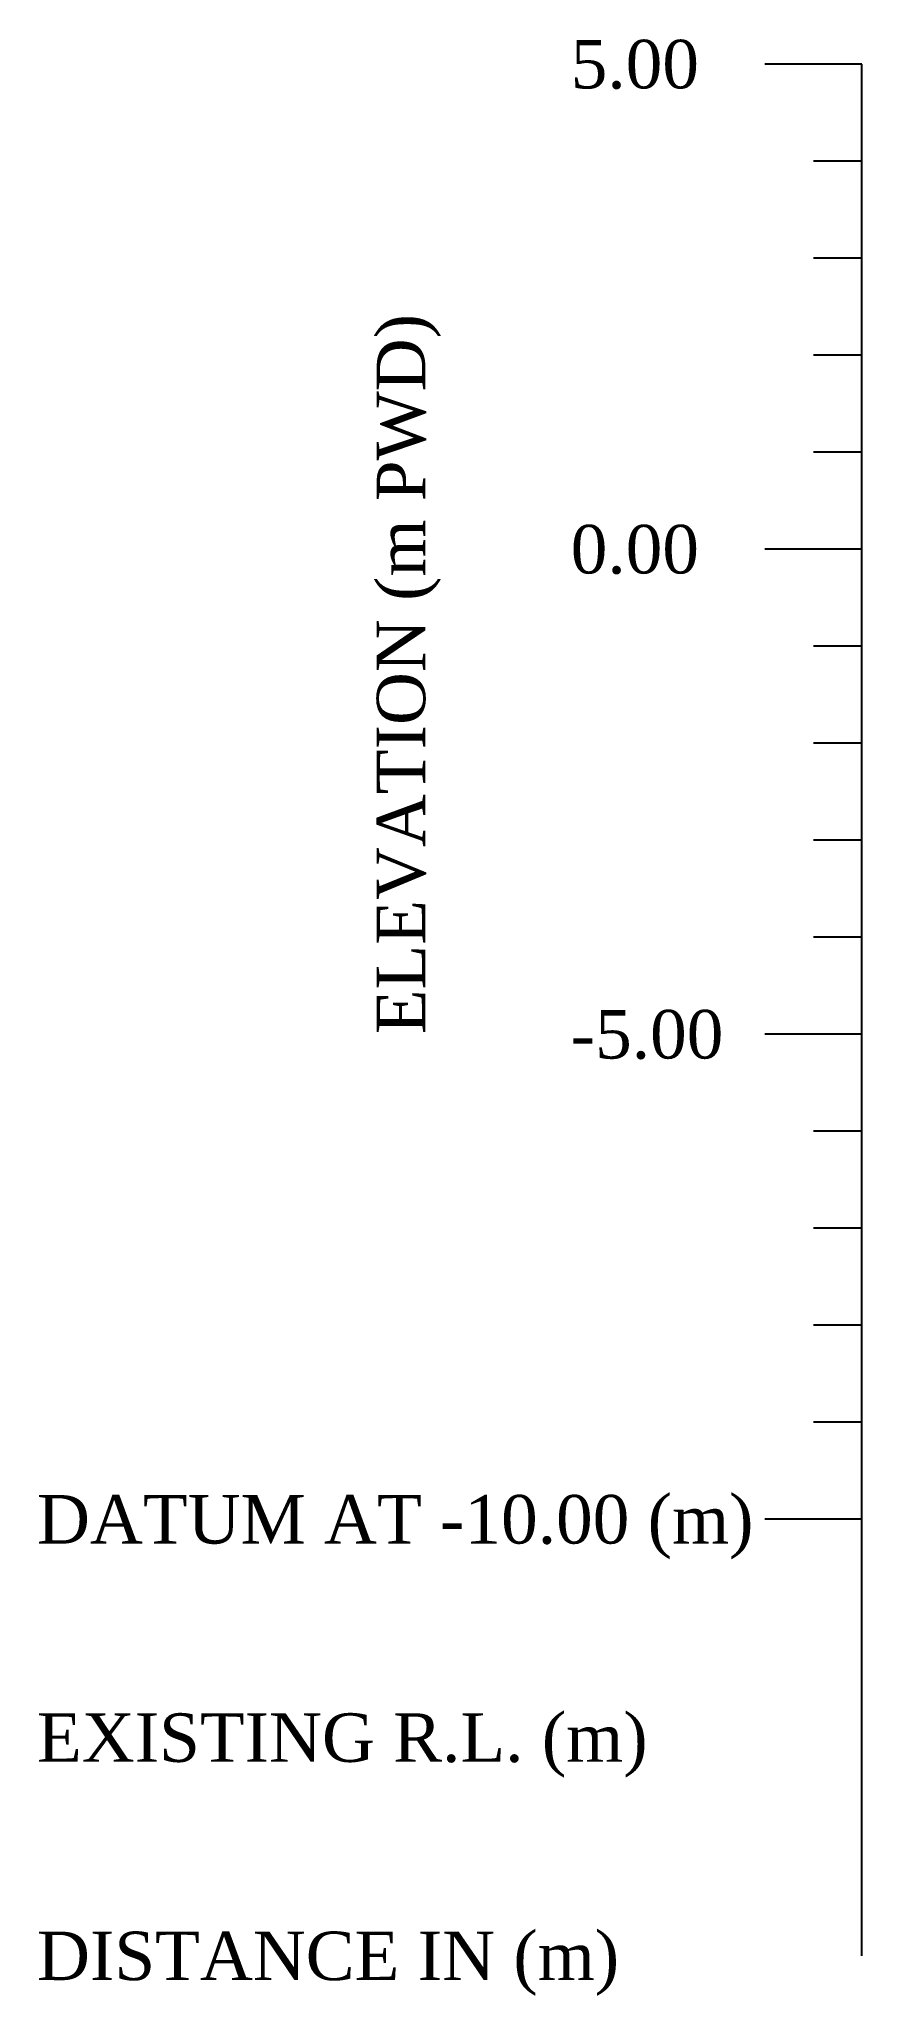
# Model space of a CAD drawing. Header units: metres. Extents: x -148477 to 168932, y -55673 to -2736.
# Drawn here: x -15354.09 to -15345.61, y -8492.24 to -8472.07 of the extents above; entities that cross this region are included whole.
import ezdxf

# ---------------------------------------------------------------- set-up
doc = ezdxf.new("R2010")
doc.units = ezdxf.units.M
doc.styles.add('liza', font='times.ttf', dxfattribs={"height": 2})

msp = doc.modelspace()

# ---------------------------------------------------------------- texts
at = {"linetype": 'Continuous', "lineweight": -3, "ltscale": 0.5, "char_height": 0.5, "attachment_point": 1, "style": 'liza'}
for s, insert, width in [('5.00', (-15348.6083, -8472.073), 2), ('0.00', (-15348.6083, -8477.073), 2), ('-5.00', (-15348.6083, -8482.073), 2), ('DATUM AT -10.00 (m)', (-15354.1083, -8487.073), 7.5), ('EXISTING R.L. (m)', (-15354.1083, -8489.323), 7.5), ('DISTANCE IN (m)', (-15354.1083, -8491.573), 7.5)]:
    msp.add_mtext(s, dxfattribs=dict(at, insert=insert, width=width))
at = {"linetype": 'Continuous', "lineweight": -3, "ltscale": 0.5, "insert": (-15350.6083, -8482.323), "char_height": 0.5, "width": 10, "attachment_point": 1, "rotation": 90, "style": 'liza'}
msp.add_mtext('ELEVATION (m PWD)', dxfattribs=at)

# ---------------------------------------------------------------- linework, layer by layer
at = {"linetype": 'Continuous', "lineweight": -3, "ltscale": 0.5}
for p, q in [((-15345.6083, -8472.323), (-15346.6083, -8472.323)), ((-15345.6083, -8491.823), (-15345.6083, -8472.323)), ((-15345.6083, -8473.323), (-15346.1083, -8473.323)), ((-15345.6083, -8474.323), (-15346.1083, -8474.323)), ((-15345.6083, -8475.323), (-15346.1083, -8475.323)), ((-15345.6083, -8476.323), (-15346.1083, -8476.323)), ((-15345.6083, -8477.323), (-15346.6083, -8477.323)), ((-15345.6083, -8478.323), (-15346.1083, -8478.323)), ((-15345.6083, -8479.323), (-15346.1083, -8479.323)), ((-15345.6083, -8480.323), (-15346.1083, -8480.323)), ((-15345.6083, -8481.323), (-15346.1083, -8481.323)), ((-15345.6083, -8482.323), (-15346.6083, -8482.323)), ((-15345.6083, -8483.323), (-15346.1083, -8483.323)), ((-15345.6083, -8484.323), (-15346.1083, -8484.323)), ((-15345.6083, -8485.323), (-15346.1083, -8485.323)), ((-15345.6083, -8486.323), (-15346.1083, -8486.323)), ((-15345.6083, -8487.323), (-15346.6083, -8487.323))]:
    msp.add_line(p, q, dxfattribs=at)

msp.set_redraw_order([(e.dxf.handle, doc.entitydb.next_handle()) for e in msp.query("TEXT MTEXT ATTDEF DIMENSION ARC_DIMENSION")])  # texts and dimensions are drawn at this point

doc.saveas('drawing.dxf')
